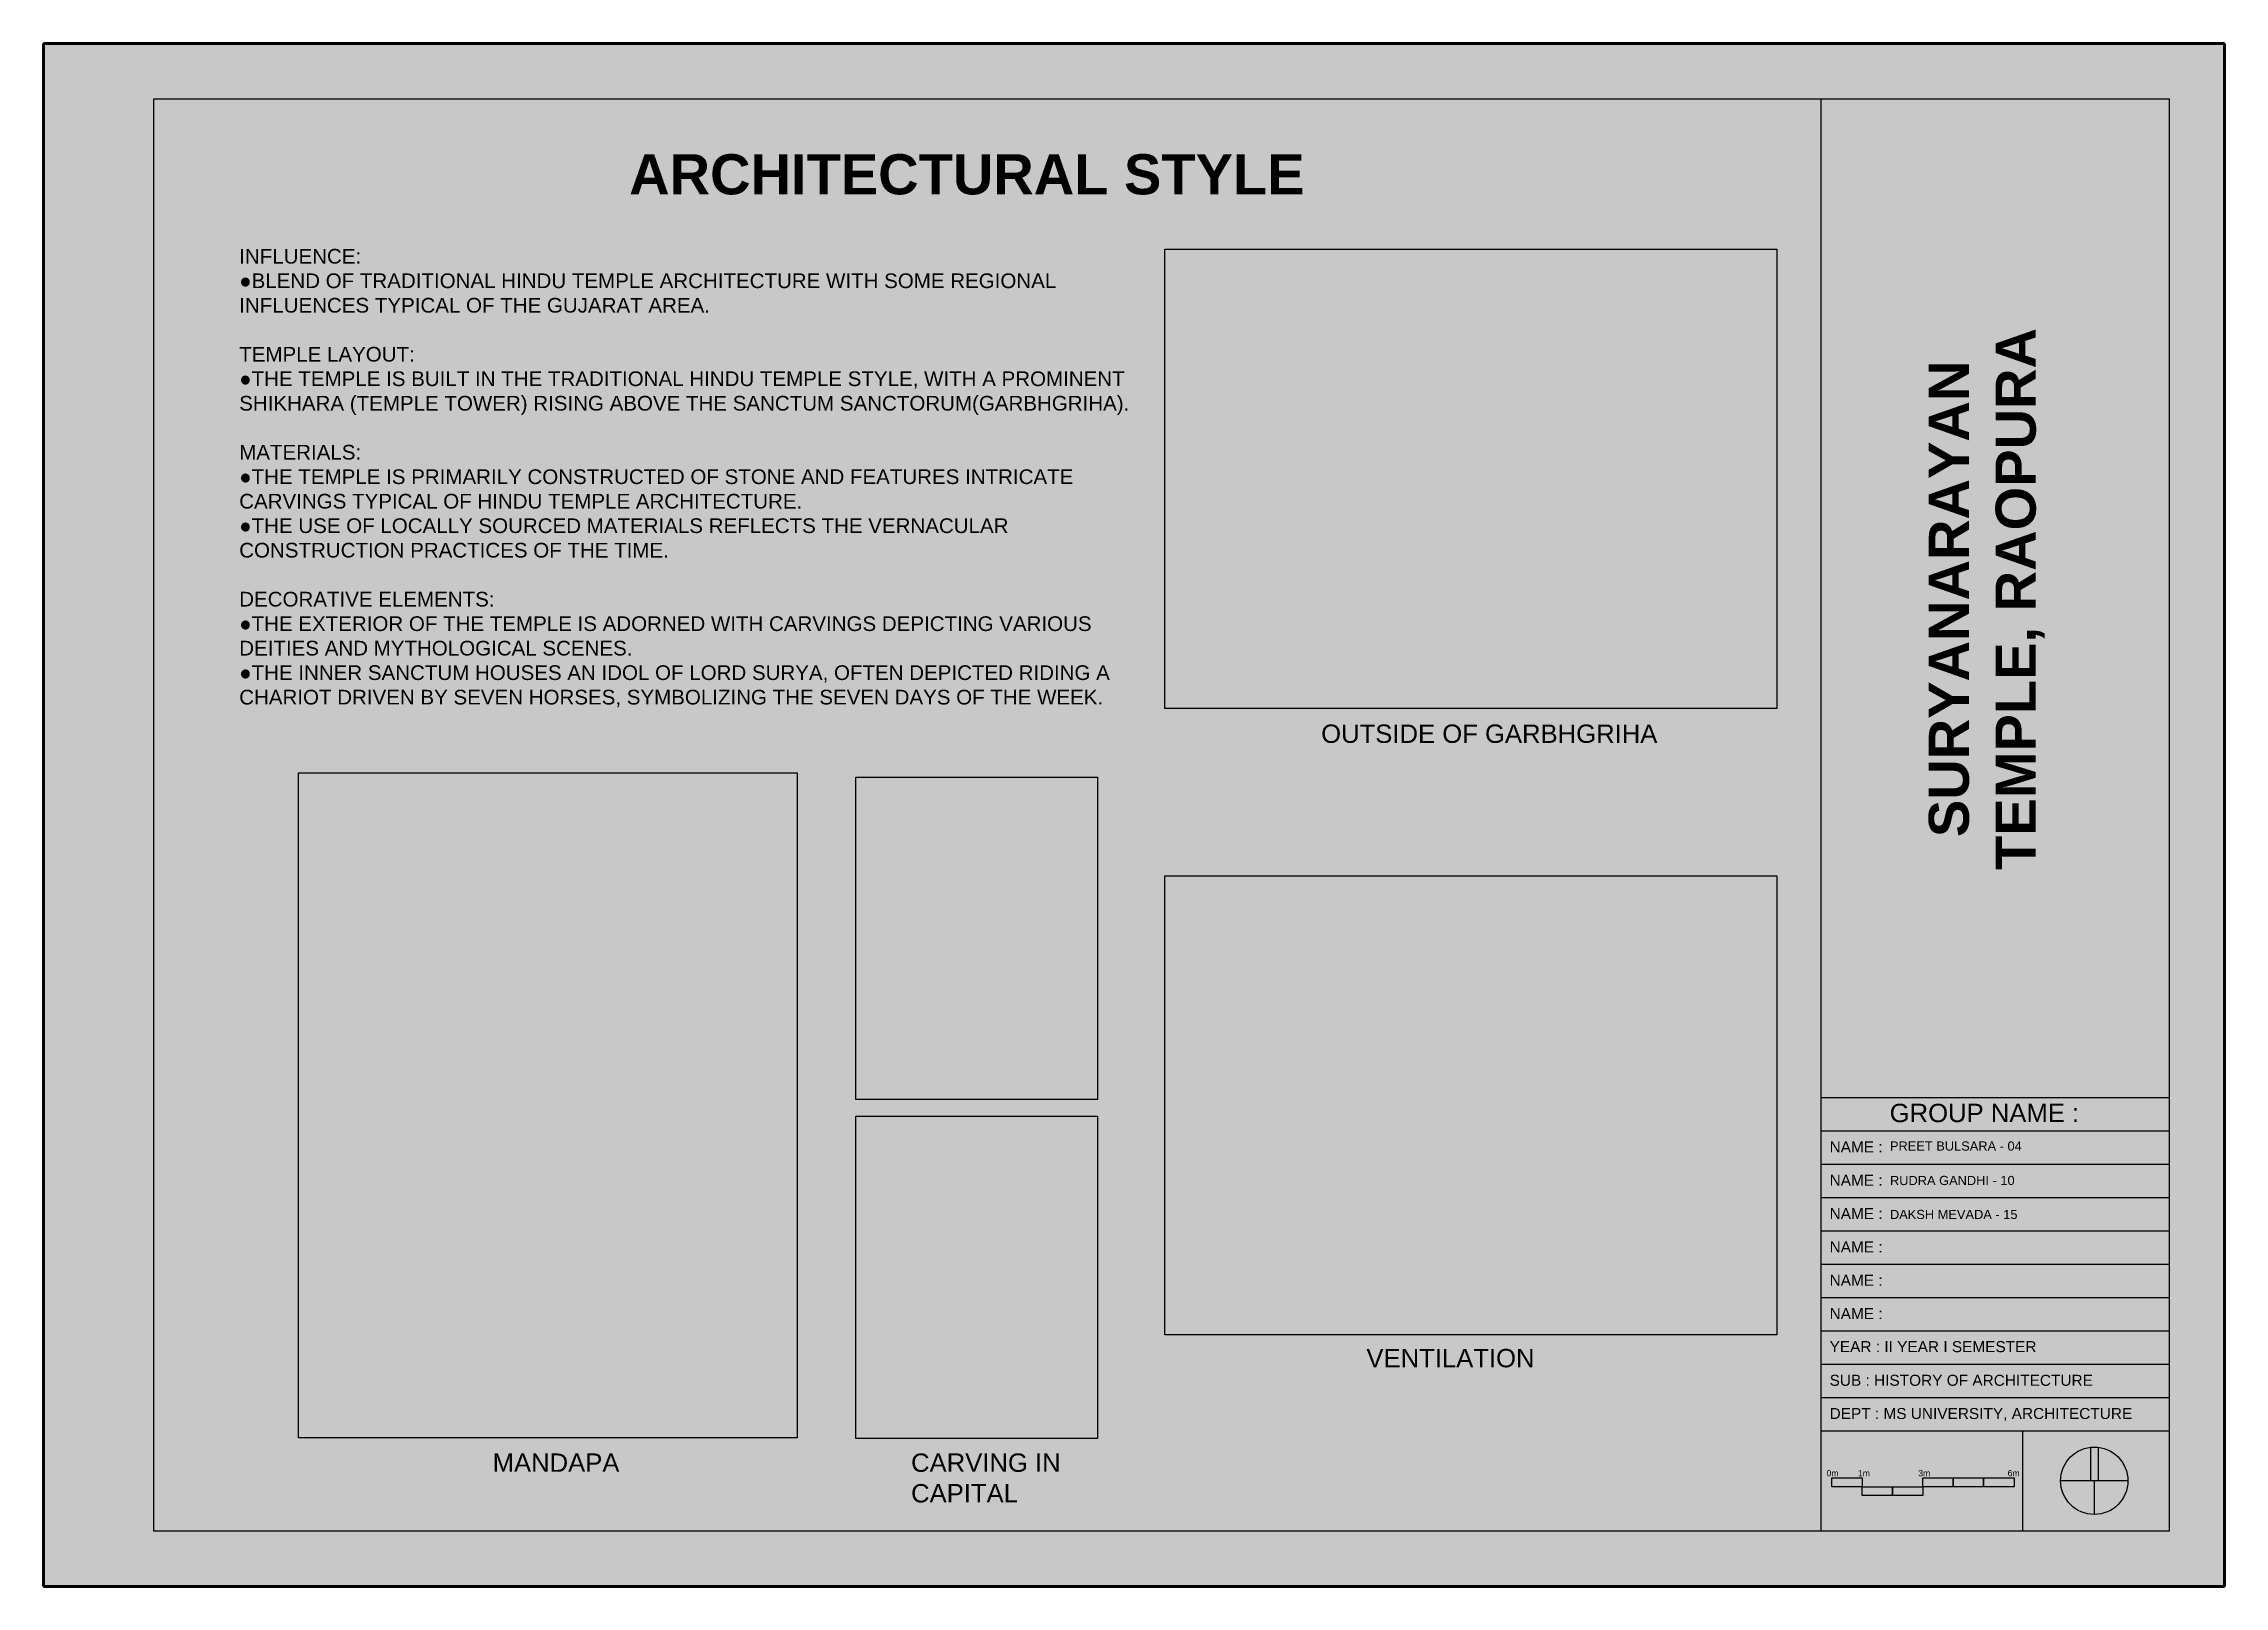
# Model space of a CAD drawing. Header units: millimetres. Extents: x 123626 to 686041, y 667 to 111893.
# Drawn here: x 552595 to 611995, y 68470 to 110470 of the extents above; entities that cross this region are included whole.
import ezdxf

# ---------------------------------------------------------------- set-up
doc = ezdxf.new("R2010")
doc.units = ezdxf.units.MM
doc.linetypes.add('ACAD_ISO08W100', pattern=[36, 24, -3, 6, -3])
doc.layers.add('squar', color=255, linetype='Continuous')
doc.styles.get("Standard").update_dxf_attribs({"font": 'arial.ttf'})
picture_1 = doc.add_image_def('image4.jpeg', size_in_pixel=(780, 1040))
picture_2 = doc.add_image_def('image5.jpeg', size_in_pixel=(1040, 780))
picture_3 = doc.add_image_def('image6.jpeg', size_in_pixel=(1040, 780))
picture_4 = doc.add_image_def('image7.jpeg', size_in_pixel=(780, 1040))
picture_5 = doc.add_image_def('image8.jpeg', size_in_pixel=(780, 1040))

msp = doc.modelspace()

# ---------------------------------------------------------------- texts
at = {"layer": 'squar', "linetype": 'ACAD_ISO08W100', "attachment_point": 1}
for s, width, insert, char_height in [('\\pxqc;{\\fArial|b1|i0|c0|p34;ARCHITECTURAL STYLE}', 42750.03, (556367, 107459), 1092.43), ('INFLUENCE: ^J●BLEND OF TRADITIONAL HINDU TEMPLE ARCHITECTURE WITH SOME REGIONAL INFLUENCES TYPICAL OF THE GUJARAT AREA.^J^JTEMPLE LAYOUT: ^J●THE TEMPLE IS BUILT IN THE TRADITIONAL HINDU TEMPLE STYLE, WITH A PROMINENT SHIKHARA (TEMPLE TOWER) RISING ABOVE THE SANCTUM SANCTORUM(GARBHGRIHA).^J^JMATERIALS: ^J●THE TEMPLE IS PRIMARILY CONSTRUCTED OF STONE AND FEATURES INTRICATE CARVINGS TYPICAL OF HINDU TEMPLE ARCHITECTURE. ^J●THE USE OF LOCALLY SOURCED MATERIALS REFLECTS THE VERNACULAR CONSTRUCTION PRACTICES OF THE TIME.^J^JDECORATIVE ELEMENTS: ^J●THE EXTERIOR OF THE TEMPLE IS ADORNED WITH CARVINGS DEPICTING VARIOUS DEITIES AND MYTHOLOGICAL SCENES.^J●THE INNER SANCTUM HOUSES AN IDOL OF LORD SURYA, OFTEN DEPICTED RIDING A CHARIOT DRIVEN BY SEVEN HORSES, SYMBOLIZING THE SEVEN DAYS OF THE WEEK.', 25211.47, (557923, 104881), 400), ('OUTSIDE OF GARBHGRIHA', 9867.74, (587393, 91933), 500), ('VENTILATION', 9867.74, (588626, 74934), 500), ('MANDAPA', 9867.74, (564826, 72088), 500), ('CARVING IN \\PCAPITAL', 9867.74, (576223, 72088), 500)]:
    msp.add_mtext_dynamic_manual_height_columns(s, width=width, gutter_width=1250, heights=[0], dxfattribs=dict(at, insert=insert, char_height=char_height))
at = {"layer": 'squar', "color": 7, "true_color": 0xffffff, "insert": (603943, 95353), "char_height": 1092.43, "attachment_point": 2, "rotation": 90}
msp.add_mtext_dynamic_manual_height_columns('{\\fArial|b1|i0|c0|p34;SURYANARAYAN \\PTEMPLE, RAOPURA}', width=63680.91, gutter_width=4026, heights=[7779], dxfattribs=at)
at = {"layer": 'squar', "color": 7, "true_color": 0xffffff, "attachment_point": 1}
for s, width, heights, insert, char_height in [('\\pxqc;GROUP NAME :', 9275.36, [0], (600821, 81608), 500), ('NAME : ', 9275.36, [0], (601242, 80584), 300), ('NAME : ', 9275.36, [0], (601242, 79676), 300), ('NAME : ', 9275.36, [0], (601242, 78768), 300), ('NAME : ', 9275.36, [0], (601242, 77860), 300), ('NAME : ', 9275.36, [0], (601242, 76952), 300), ('NAME : ', 9275.36, [0], (601242, 76045), 300), ('YEAR : II YEAR I SEMESTER', 9275.36, [0], (601242, 75146), 300), ('SUB : HISTORY OF ARCHITECTURE', 12193.19, [38.6], (601242, 74230), 300), ('DEPT : MS UNIVERSITY, ARCHITECTURE ', 9275.36, [0], (601242, 73326), 300)]:
    msp.add_mtext_dynamic_manual_height_columns(s, width=width, gutter_width=1250, heights=heights, dxfattribs=dict(at, insert=insert, char_height=char_height))
at = {"layer": 'squar', "char_height": 250, "attachment_point": 1}
for s, insert in [('PREET BULSARA - 04', (602886, 80583)), ('RUDRA GANDHI - 10', (602886, 79645)), ('DAKSH MEVADA - 15', (602886, 78720))]:
    msp.add_mtext_dynamic_manual_height_columns(s, width=7095.16, gutter_width=1250, heights=[0], dxfattribs=dict(at, insert=insert))

# ---------------------------------------------------------------- blocks, each defined once
blk = doc.blocks.new('asd')
at = {"true_color": 0xffffff}
h = blk.add_hatch(color=7, dxfattribs=at)
h.dxf.hatch_style = 1
h.paths.add_polyline_path([(3185.98, 1595.81), (3181.1, 1595.81), (3181.1, 1594.37), (3185.98, 1594.37)])
h.paths.add_polyline_path([(3190.86, 1594.37), (3185.98, 1594.37), (3185.98, 1592.94), (3190.86, 1592.94)])
h.paths.add_polyline_path([(3195.75, 1594.37), (3190.86, 1594.37), (3190.86, 1592.94), (3195.75, 1592.94)])
h.paths.add_polyline_path([(3200.63, 1595.81), (3195.75, 1595.81), (3195.75, 1594.37), (3200.63, 1594.37)])
h.paths.add_polyline_path([(3205.51, 1595.81), (3200.63, 1595.81), (3200.63, 1594.37), (3205.51, 1594.37)])
h.paths.add_polyline_path([(3210.4, 1595.81), (3205.51, 1595.81), (3205.51, 1594.37), (3210.4, 1594.37)])
at = {"color": 7, "true_color": 0xffffff}
for points in [[(3181.1, 1595.81), (3185.98, 1595.81), (3185.98, 1594.37), (3181.1, 1594.37)], [(3195.75, 1595.81), (3200.63, 1595.81), (3200.63, 1594.37), (3195.75, 1594.37)], [(3200.63, 1595.81), (3205.51, 1595.81), (3205.51, 1594.37), (3200.63, 1594.37)], [(3205.51, 1595.81), (3210.4, 1595.81), (3210.4, 1594.37), (3205.51, 1594.37)], [(3185.98, 1594.37), (3190.86, 1594.37), (3190.86, 1592.94), (3185.98, 1592.94)], [(3190.86, 1594.37), (3195.75, 1594.37), (3195.75, 1592.94), (3190.86, 1592.94)]]:
    blk.add_lwpolyline(points, close=True, dxfattribs=at)
at = {"color": 7, "true_color": 0xffffff, "insert": (3180.26, 1597.05), "char_height": 1, "attachment_point": 1}
blk.add_mtext_dynamic_manual_height_columns('0m        1m                    3m                                6m                                        ', width=31.5867, gutter_width=26.95, heights=[0.0468], dxfattribs=at)
blk = doc.blocks.new('asdsd')
at = {"true_color": 0xffffff}
h = blk.add_hatch(color=7, dxfattribs=at)
h.dxf.hatch_style = 1
h.paths.add_polyline_path([(3251.63, 1593.89), (3253.71, 1593.89), (3253.71, 1603, 0.056958), (3251.63, 1603)])
at = {"color": 7, "true_color": 0xffffff}
for p, q in [((3251.63, 1603.06), (3251.63, 1593.89)), ((3253.71, 1603.06), (3253.71, 1593.89)), ((3261.84, 1593.89), (3243.5, 1593.89)), ((3252.67, 1593.89), (3252.67, 1584.72))]:
    blk.add_line(p, q, dxfattribs=at)
blk.add_circle((3252.67, 1593.89), 9.17, dxfattribs=at)

# ---------------------------------------------------------------- hatches: boundary and pattern name
at = {"layer": 'squar', "true_color": 0x171c4f}
h = msp.add_hatch(color=179, dxfattribs=at)
h.dxf.hatch_style = 1
h.paths.add_polyline_path([(611995, 68470), (611995, 110470), (552595, 110470), (552595, 68470)])

# ---------------------------------------------------------------- linework, layer by layer
at = {"layer": 'squar', "color": 7, "lineweight": 60, "true_color": 0xffffff}
for p, q in [((552595, 110470), (611995, 110470)), ((552595, 68470), (552595, 110470)), ((611995, 110470), (611995, 68470)), ((611995, 68470), (552595, 68470))]:
    msp.add_line(p, q, dxfattribs=at)
at = {"layer": 'squar', "color": 7, "true_color": 0xffffff}
for p, q in [((555595, 108970), (610495, 108970)), ((555595, 69970), (555595, 108970)), ((601004, 108970), (601004, 69970)), ((610495, 108970), (610495, 69970)), ((601004, 81782), (610495, 81782)), ((601004, 80874), (610495, 80874)), ((601004, 79966), (610495, 79966)), ((601004, 79058), (610495, 79058)), ((601004, 78150), (610495, 78150)), ((601004, 77242), (610495, 77242)), ((601004, 76334), (610495, 76334)), ((601004, 75427), (610495, 75427)), ((601004, 74519), (610495, 74519)), ((601004, 73611), (610495, 73611)), ((601004, 72703), (610495, 72703)), ((606495, 72703), (606495, 69970)), ((610495, 69970), (555595, 69970))]:
    msp.add_line(p, q, dxfattribs=at)

# ---------------------------------------------------------------- block references
at = {"layer": 'squar'}
for name, p, xscale, yscale, zscale in [('asdsd', (283185, -88045), 100, 100, 100), ('asd', (62085, -199073), 169.5055590434932, 169.5055590434932, 169.5055590434932)]:
    msp.add_blockref(name, p, dxfattribs=dict(at, xscale=xscale, yscale=yscale, zscale=zscale))

msp.set_redraw_order([(e.dxf.handle, doc.entitydb.next_handle()) for e in msp.query("TEXT MTEXT ATTDEF DIMENSION ARC_DIMENSION")])  # texts and dimensions are drawn at this point

# ---------------------------------------------------------------- pictures from other files: only their frames are drawn
at = {"layer": 'squar', "linetype": 'ACAD_ISO08W100'}
image = msp.add_image(picture_2, insert=(583135, 92373), size_in_units=(16667, 12500), dxfattribs=at)
image.dxf.flags = 7
image = msp.add_image(picture_1, insert=(559542, 72515), size_in_units=(13577, 18102), dxfattribs=at)
image.dxf.flags = 7
image = msp.add_image(picture_4, insert=(574719, 81722), size_in_units=(6585, 8780), dxfattribs=at)
image.dxf.flags = 7
image = msp.add_image(picture_3, insert=(583135, 75317), size_in_units=(16667, 12500), dxfattribs=at)
image.dxf.flags = 7
image = msp.add_image(picture_5, insert=(574719, 72495), size_in_units=(6585, 8780), dxfattribs=at)
image.dxf.flags = 7

doc.saveas('drawing.dxf')
